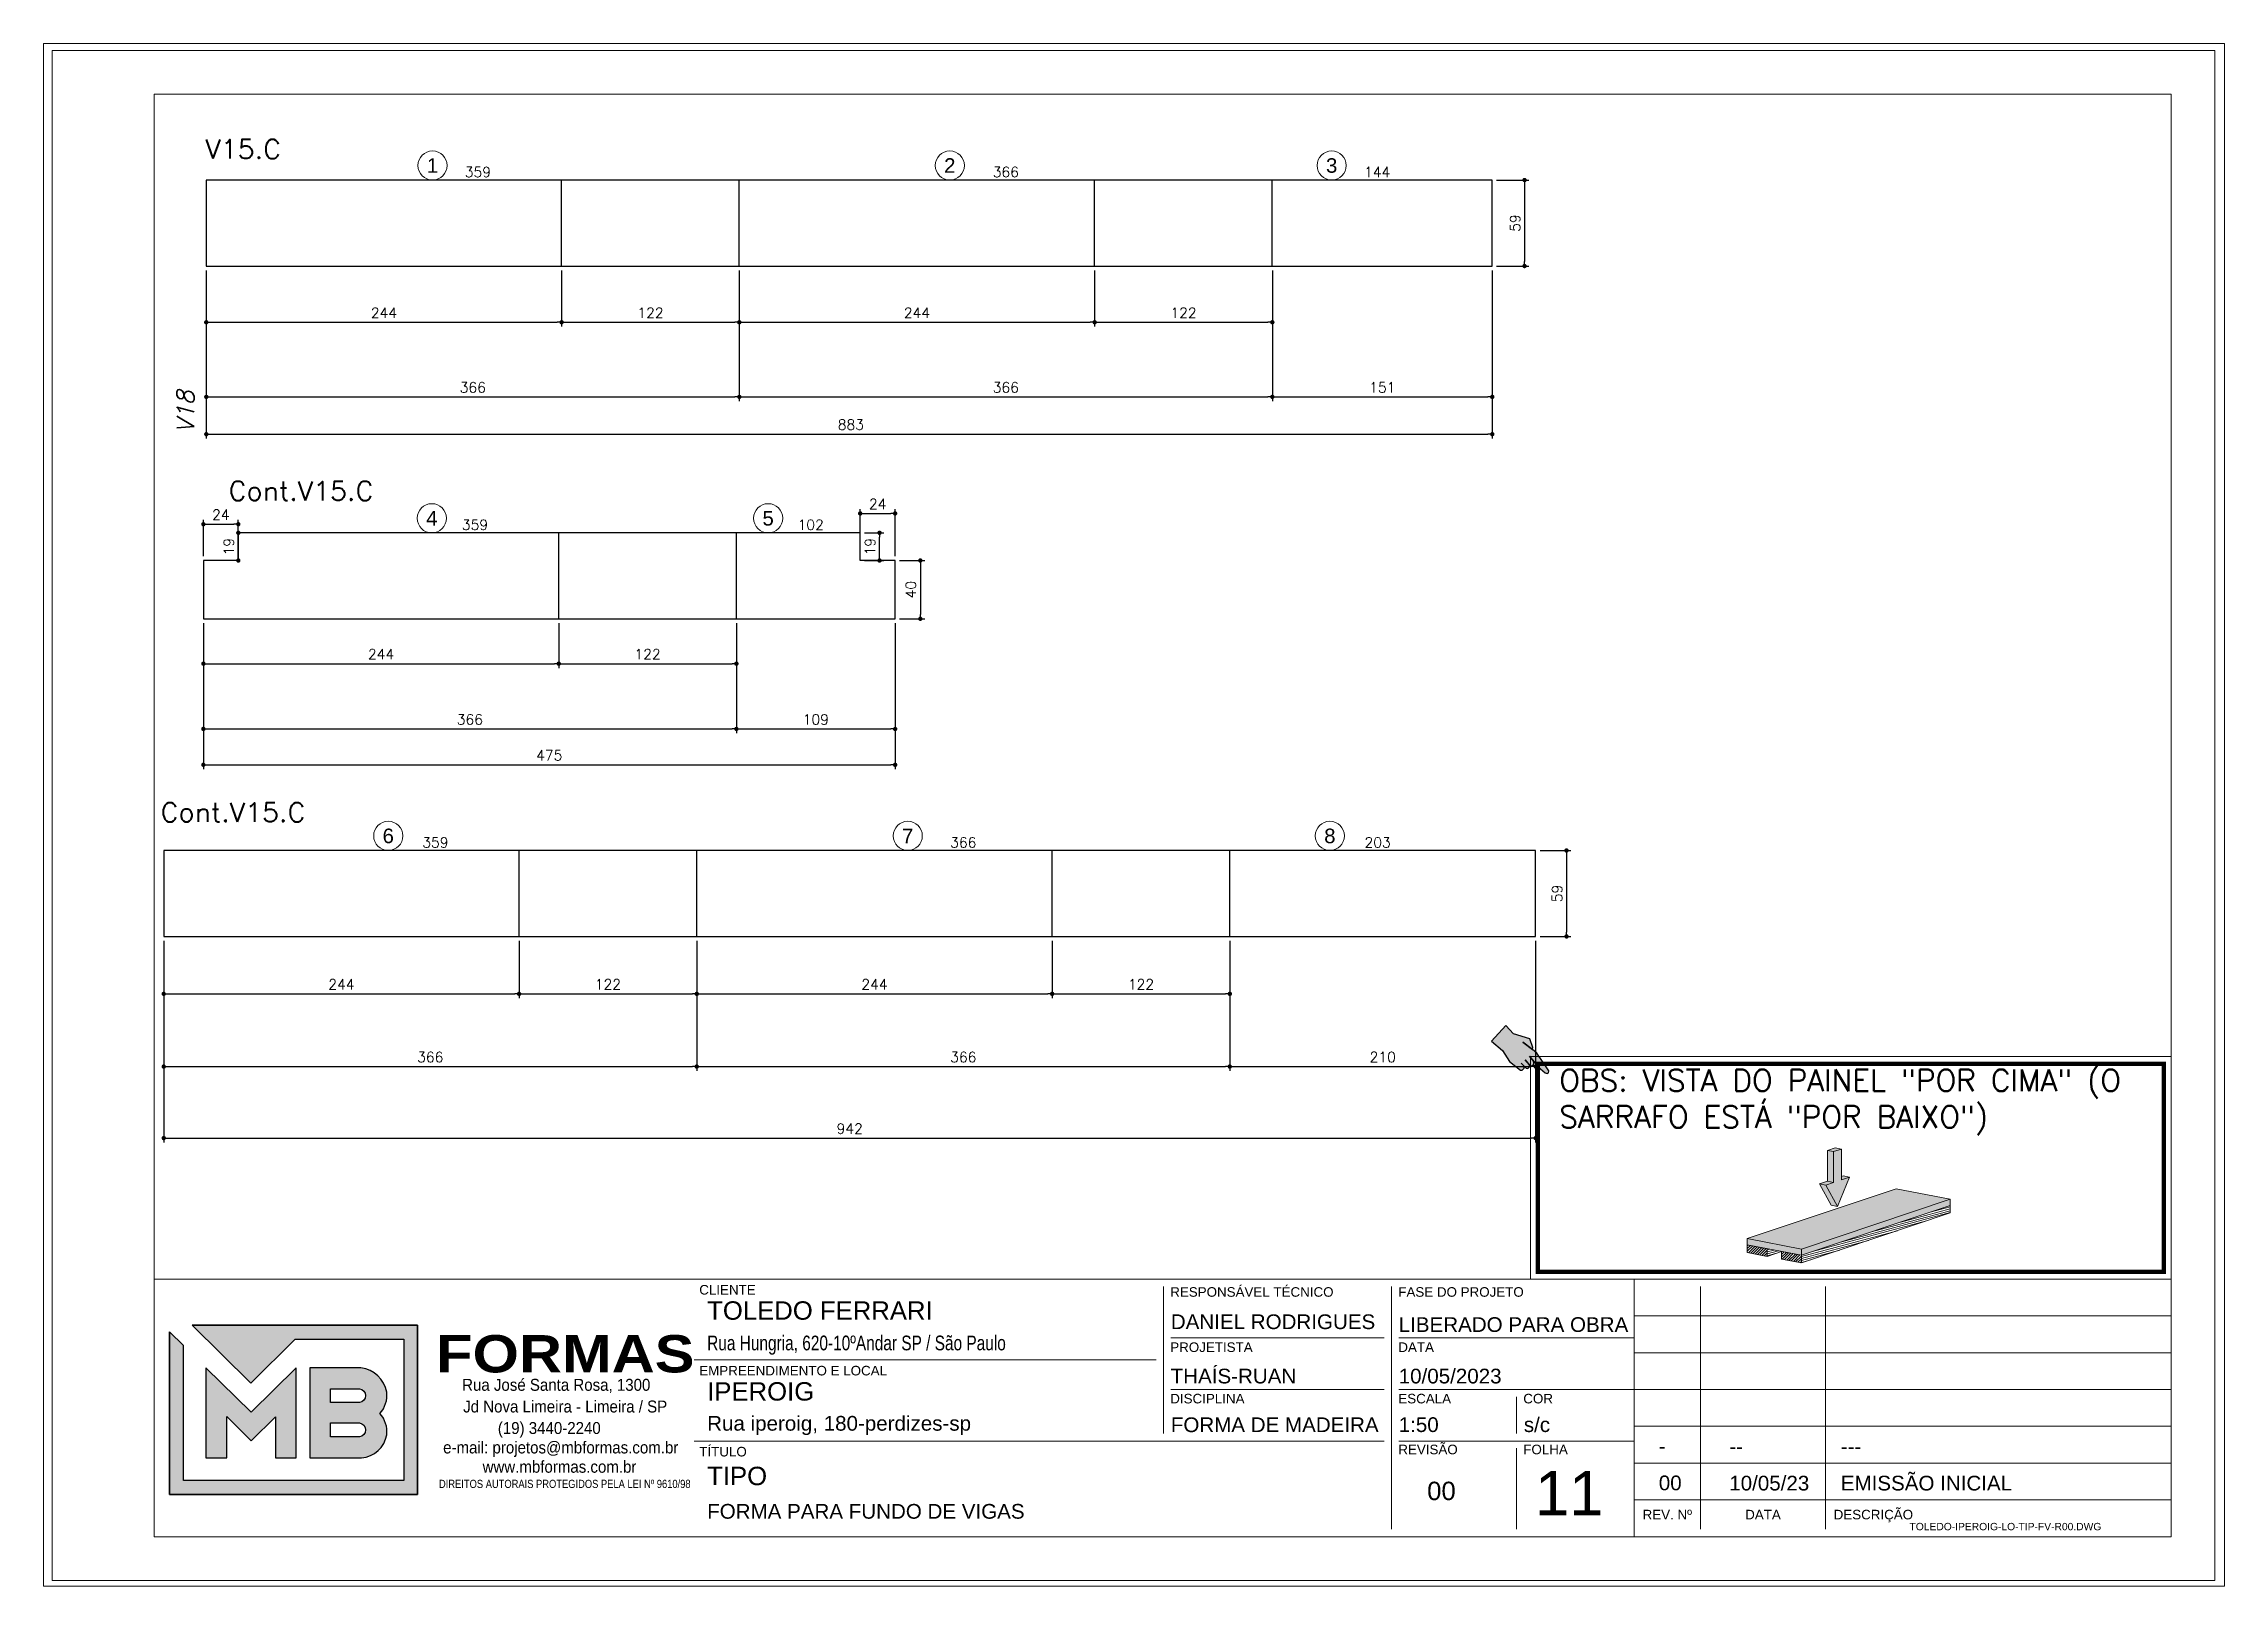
# Paper-space layout '11' of a CAD drawing. Extents: x 399.1 to 428.8, y 284.8 to 305.8.
# The model-space entities are those that its viewports show. They can reach past a viewport. Long polylines and large blocks are cut down to what shows.
import ezdxf
from ezdxf.enums import TextEntityAlignment as Align
from ezdxf.lldxf.tags import DXFTag

# ---------------------------------------------------------------- set-up
doc = ezdxf.new("R2010")
doc.units = 0
doc.header["$PDMODE"] = 2
doc.header["$PDSIZE"] = 10
doc.linetypes.add('CABLIN', pattern=[0.35, 0.25, -0.1])
doc.layers.get('0').update_dxf_attribs({"lineweight": 13})
doc.layers.get('Defpoints').update_dxf_attribs({"lineweight": 13})
for name, color, linetype, lineweight in [('contorno de painel', 7, 'Continuous', 13), ('FOLHA MB', 7, 'Continuous', 13), ('HACHURACONCRETO', 7, 'Continuous', 13), ('Romaneio', 1, 'Continuous', 13), ('texto de viga', 7, 'Continuous', 13)]:
    doc.layers.add(name, color=color, linetype=linetype, lineweight=lineweight)
for name, color, linetype in [('Cota Sarrafo', 180, 'Continuous'), ('MB_LOGO', 254, 'Continuous'), ('Painéis', 200, 'Continuous'), ('REGUA-80', 111, 'Continuous'), ('TEXTO_GERAL', 7, 'Continuous'), ('va165-sec', 5, 'DASHED')]:
    doc.layers.add(name, color=color, linetype=linetype)
doc.layers.add('VIEW', color=252, linetype='Continuous', lineweight=13, plot=False)
doc.styles.add('ARIAL', font='arial.ttf', dxfattribs={"oblique": 15, "height": 25})
doc.styles.add('MB_C01', font='arial.ttf', dxfattribs={"height": 1.3})
doc.styles.add('MB_C02', font='arial.ttf', dxfattribs={"height": 2})
doc.styles.add('MB_C03', font='arial.ttf', dxfattribs={"height": 2.5})
doc.styles.add('MB_C04', font='arial.ttf', dxfattribs={"height": 6})
doc.styles.add('MB_LOGO', font='ariblk.ttf', dxfattribs={"height": 75})
doc.styles.add('MB_TEXT', font='ARIALN.TTF', dxfattribs={"height": 10})
doc.styles.add('REGUA-120', font='ROMANS.shx', dxfattribs={"height": 15})
doc.styles.add('ROMANS', font='romans.shx')
tags = doc.linetypes.add('DASHED', pattern=[0.75, 0.5, -0.25]).pattern_tags.tags
tags[6:7] = [DXFTag(74, 4), DXFTag(75, 0), DXFTag(340, '0'), DXFTag(46, 1.0), DXFTag(50, 0.0), DXFTag(44, 0.0), DXFTag(45, 0.0)]
tags[4:5] = [DXFTag(74, 4), DXFTag(75, 0), DXFTag(340, '0'), DXFTag(46, 1.0), DXFTag(50, 0.0), DXFTag(44, 0.0), DXFTag(45, 0.0)]
doc.dimstyles.new('PAINEL', dxfattribs={"dimtxt": 7, "dimasz": 3, "dimexe": 3, "dimexo": 3, "dimgap": 3, "dimtad": 1, "dimdec": 1, "dimzin": 12, "dimdsep": 46, "dimtxsty": 'ROMANS', "dimblk": 'DOT', "dimcen": 0, "dimclrd": 4, "dimclre": 4, "dimclrt": 240, "dimadec": 1, "dimazin": 3, "dimtfac": 1, "dimtdec": 1, "dimtmove": 0, "dimatfit": 3, "dimfxl": 0, "dimtolj": 1, "dimtzin": 12, "dimarcsym": 0})
doc.dimstyles.new('projeto2', dxfattribs={"dimtxt": 7, "dimasz": 5, "dimexe": 1.25, "dimexo": 2.5, "dimgap": 2, "dimtad": 1, "dimdec": 1, "dimdsep": 46, "dimtxsty": 'ROMANS', "dimblk": 'OBLIQUE', "dimcen": 10, "dimdle": 1, "dimse1": 1, "dimse2": 1, "dimsd1": 1, "dimsd2": 1, "dimclrd": 256, "dimclre": 256, "dimclrt": 3, "dimadec": 0, "dimazin": 0, "dimtfac": 1, "dimtdec": 1, "dimtmove": 0, "dimatfit": 3, "dimldrblk": 'OBLIQUE', "dimfxl": 0, "dimlwd": -1, "dimlwe": -1, "dimarcsym": 0})

psp = doc.layouts.new('11')

msp = doc.modelspace()

# ---------------------------------------------------------------- texts
at = {"layer": 'Romaneio', "color": 7, "style": 'ARIAL'}
for s, p in [('1', (-15660.24, 7353.3)), ('2', (-15305.07, 7353.3)), ('3', (-15042.86, 7353.3)), ('4', (-15660.75, 7111.2)), ('5', (-15429.79, 7111.2)), ('6', (-15690.64, 6893.21)), ('7', (-15333.93, 6893.21)), ('8', (-15044.1, 6893.21))]:
    msp.add_text(s, height=10, dxfattribs=at).set_placement(p, align=Align.MIDDLE_CENTER)
at = {"layer": 'texto de viga', "color": 215, "style": 'REGUA-120', "oblique": 15}
msp.add_text('V18', height=11.752, rotation=90, dxfattribs=at).set_placement((-15823.99, 7169.61))
at = {"layer": 'TEXTO_GERAL', "style": 'REGUA-120', "width": 1.05}
for s, p in [('V15.C', (-15816.29, 7358.03)), ('Cont.V15.C', (-15800.24, 7123.48)), ('Cont.V15.C', (-15846.95, 6902.93))]:
    msp.add_text(s, height=13, dxfattribs=at).set_placement(p)

# ---------------------------------------------------------------- blocks, each defined once
blk = doc.blocks.new('LOGO2')
at = {"layer": 'MB_LOGO', "linetype": 'Continuous'}
h = blk.add_hatch(color=256, dxfattribs=at)
h.dxf.hatch_style = 1
h.set_gradient(color1=(242, 132, 69), color2=(247, 180, 141), rotation=90, tint=1)
h.paths.add_polyline_path([(7.48, 9.64), (10.45, 12.57), (17.71, 12.57), (17.71, 3.12), (2.97, 3.12), (2.97, 12.14), (2.04, 13.06), (2.04, 2.19), (18.64, 2.19), (18.64, 13.5), (3.56, 13.5)])
h = blk.add_hatch(color=256, dxfattribs=at)
h.dxf.hatch_style = 1
h.set_gradient(color1=(242, 132, 69), color2=(247, 180, 141), rotation=90, tint=1)
h.paths.add_polyline_path([(10.52, 4.64), (10.52, 10.66), (7.5, 7.68), (4.47, 10.66), (4.47, 4.64), (5.86, 4.64), (5.86, 7.4), (7.51, 5.78), (9.13, 7.37), (9.13, 4.64)])
h = blk.add_hatch(color=256, dxfattribs=at)
h.dxf.hatch_style = 1
h.set_gradient(color1=(242, 132, 69), color2=(247, 180, 141), rotation=90, tint=1)
h.paths.add_polyline_path([(11.42, 10.66), (11.42, 4.64), (14.89, 4.64, 0.350532), (16.57, 6.18, 0.219217), (16.12, 7.6, 0.21502), (16.57, 9.03, 0.319901), (14.85, 10.66)])
h.paths.add_polyline_path([(14.75, 8.33), (12.82, 8.33), (12.82, 9.26), (14.63, 9.26, -1)], flags=16)
h.paths.add_polyline_path([(14.75, 6.04), (12.82, 6.04), (12.82, 6.97), (14.63, 6.97, -1)], flags=16)
blk.add_lwpolyline([(3.56, 13.5), (18.64, 13.5), (18.64, 2.19), (2.04, 2.19), (2.04, 13.06)], dxfattribs=at)
at = {"layer": 'MB_LOGO', "color": 31, "linetype": 'Continuous', "true_color": 0xf7b48d}
for points in [[(10.45, 12.57), (17.71, 12.57), (17.71, 3.12), (2.97, 3.12), (2.97, 12.14), (2.04, 13.06), (2.04, 2.19), (18.64, 2.19), (18.64, 13.5), (3.56, 13.5), (7.48, 9.64)], [(4.47, 10.66), (4.47, 4.64), (5.86, 4.64), (5.86, 7.4), (7.51, 5.78), (9.13, 7.37), (9.13, 4.64), (10.52, 4.64), (10.52, 10.66), (7.5, 7.68)]]:
    blk.add_lwpolyline(points, close=True, dxfattribs=at)
for points in [[(16.57, 9.03, 0.319901), (14.85, 10.66), (11.42, 10.66), (11.42, 4.64), (14.89, 4.64, 0.350532), (16.57, 6.18, 0.219217), (16.12, 7.6, 0.21502)], [(12.82, 9.26), (14.75, 9.26, -0.880235), (14.75, 8.33), (12.82, 8.33)], [(12.82, 6.97), (14.75, 6.97, -0.880235), (14.75, 6.04), (12.82, 6.04)]]:
    blk.add_lwpolyline(points, format="xyb", close=True, dxfattribs=at)
at = {"layer": 'MB_LOGO', "color": 0, "linetype": 'Continuous', "style": 'MB_LOGO'}
blk.add_text('FORMAS', height=2.496, dxfattribs=at).set_placement((19.88, 10.35))
at = {"layer": 'MB_LOGO', "color": 0, "style": 'MB_TEXT', "width": 1.1}
for s, p in [('Rua José Santa Rosa, 1300', (21.62, 9.12)), ('Jd Nova Limeira - Limeira / SP', (21.69, 7.67)), ('(19) 3440-2240', (24.01, 6.23)), ('e-mail: projetos@mbformas.com.br', (20.35, 4.93)), ('www.mbformas.com.br', (22.99, 3.64))]:
    blk.add_text(s, height=0.7993, dxfattribs=at).set_placement(p)
at = {"layer": 'MB_LOGO', "color": 252, "style": 'MB_TEXT'}
blk.add_text('DIREITOS AUTORAIS PROTEGIDOS PELA LEI Nº 9610/98', height=0.546, dxfattribs=at).set_placement((20.07, 2.62))
blk = doc.blocks.new('A$Ceb89ac90')
at = {"color": 1}
for p, q in [((1086.3, 356.7), (70, 356.7)), ((763, 351.7), (763, 250.7)), ((919.6, 351.7), (919.6, 185)), ((1086.3, 356.7), (1086.3, 179.9)), ((1455, 356.7), (1086.3, 356.7)), ((1131.8, 185), (1131.8, 351.7)), ((1217.6, 351.7), (1217.6, 185)), ((1455, 331.5), (1086.3, 331.5)), ((914.6, 316.3), (768.1, 316.3)), ((1086.3, 316.3), (924.7, 316.3)), ((758, 301.2), (440.7, 301.2)), ((1455, 306.2), (1086.3, 306.2)), ((914.6, 281), (768.1, 281)), ((1086.3, 281), (924.7, 281)), ((1005.5, 275.9), (1005.5, 250.7)), ((1455, 281), (1086.3, 281)), ((1455, 255.7), (1086.3, 255.7)), ((914.6, 245.6), (440.7, 245.6)), ((1086.3, 245.6), (924.7, 245.6)), ((1005.5, 240.6), (1005.5, 185)), ((1455, 230.4), (1086.3, 230.4)), ((1455, 205.2), (1086.3, 205.2))]:
    blk.add_line(p, q, dxfattribs=at)
for points in [[(0, 1199.9), (0, 149.9), (1485, 149.9), (1485, 1199.9)], [(70, 1169.9), (70, 179.9), (1455, 179.9), (1455, 1169.9)]]:
    blk.add_lwpolyline(points, close=True, dxfattribs=at)
at = {"xscale": 10.25810868844649, "yscale": 10.25810868844649, "zscale": 10.25810868844649}
blk.add_blockref('LOGO2', (59.7, 186.5), dxfattribs=at)
at = {"color": 6, "style": 'MB_C01'}
for s, height, p in [('CLIENTE', 6.57, (444.3, 346.1)), ('RESPONSÁVEL TÉCNICO', 6.566, (767.7, 344.6)), ('FASE DO PROJETO', 6.566, (924.3, 344.6)), ('PROJETISTA', 6.57, (767.7, 306.7)), ('DATA', 6.57, (924.3, 306.7)), ('EMPREENDIMENTO E LOCAL', 6.566, (444.3, 290.6)), ('DISCIPLINA', 6.57, (767.7, 271.4)), ('ESCALA', 6.57, (924.3, 271.4)), ('COR', 6.57, (1010.1, 271.4)), ('TÍTULO', 6.57, (444.3, 235)), ('REVISÃO', 6.57, (924.3, 236.5)), ('FOLHA', 6.57, (1010.1, 236.5))]:
    blk.add_text(s, height=height, dxfattribs=at).set_placement(p)
at = {"color": 5, "style": 'MB_C02'}
for s, p in [('DANIEL RODRIGUES', (768.1, 322.4)), ('FORMA DE MADEIRA', (768.1, 251.7))]:
    blk.add_text(s, height=10.102, dxfattribs=at).set_placement(p)
at = {"color": 6, "style": 'MB_C01'}
for s, p in [('REV. Nº', (1109, 195.1)), ('DATA', (1174.7, 195.1)), ('DESCRIÇÃO', (1250.5, 195.1))]:
    blk.add_text(s, height=6.57, dxfattribs=at).set_placement(p, align=Align.MIDDLE_CENTER)
at = {"insert": (1275.3, 189.4), "char_height": 5.051, "width": 210.818, "attachment_point": 1, "style": 'MB_C04'}
blk.add_mtext('TOLEDO-IPEROIG-LO-TIP-FV-R00.DWG', dxfattribs=at)
at = {"color": 5}
for tag, p, height, style in [('REV_05', (1103.1, 338.1), 10.1, 'MB_C02'), ('DATA_REV_05', (1151.5, 337.9), 10.1, 'MB_C02'), ('INFO_REV_05', (1228.1, 337.9), 10.1, 'MB_C02'), ('CLIENTE', (449.7, 328.8), 12.6, 'MB_C03'), ('FASE', (924.6, 320.5), 10.1, 'MB_C02'), ('REV_04', (1103.1, 312.8), 10.1, 'MB_C02'), ('DATA_REV_04', (1151.5, 312.7), 10.1, 'MB_C02'), ('INFO_REV_04', (1228.1, 312.7), 10.1, 'MB_C02'), ('OBRA', (449.7, 273.3), 12.6, 'MB_C03'), ('PROJETISTA', (768, 285.1), 10.1, 'MB_C02'), ('DATA', (924.6, 285.1), 10.1, 'MB_C02'), ('REV_03', (1103.1, 287.6), 10.1, 'MB_C02'), ('DATA_REV_03', (1151.5, 287.4), 10.1, 'MB_C02'), ('INFO_REV_03', (1228.1, 287.4), 10.1, 'MB_C02'), ('REV_02', (1103.1, 262.3), 10.1, 'MB_C02'), ('DATA_REV_02', (1151.5, 262.1), 10.1, 'MB_C02'), ('INFO_REV_02', (1228.1, 262.1), 10.1, 'MB_C02'), ('ESC', (924.6, 251.8), 10.1, 'MB_C02'), ('COR', (1010.5, 251.8), 10.1, 'MB_C02'), ('REV_01', (1103.1, 237.1), 10.1, 'MB_C02'), ('DATA_REV_01', (1151.5, 236.9), 10.1, 'MB_C02'), ('INFO_REV_01', (1228.1, 236.9), 10.1, 'MB_C02'), ('PAVIMENTO', (449.7, 215.3), 12.6, 'MB_C03'), ('FL', (1018.1, 194.7), 30.3, 'MB_C04'), ('REV', (944.1, 205), 12.6, 'MB_C03'), ('REV_00', (1103.1, 211.8), 10.1, 'MB_C02'), ('DATA_REV_00', (1151.5, 211.6), 10.1, 'MB_C02'), ('EMISSÃO_INICIAL', (1228.1, 211.6), 10.1, 'MB_C02')]:
    blk.add_attdef(tag, p, '', height=height, dxfattribs=dict(at, style=style))
at = {"color": 6, "style": 'MB_C02'}
for tag, p in [('ENDEREÇO_CLIENTE', (449.7, 307.8)), ('ENDEREÇO_OBRA', (449.7, 252.7)), ('TIPO_DE_PROJETO', (449.7, 192.3))]:
    blk.add_attdef(tag, p, '', height=10.1, dxfattribs=at)
blk = doc.blocks.new('INDICADOR')
at = {"layer": 'va165-sec', "ltscale": 100}
blk.add_hatch(color=61, dxfattribs=at).paths.add_polyline_path([(-59.7, -24.5), (-37.5, -24.3), (-35.4, -22.8), (-34.7, -18.5), (-36.9, -15.9), (-32.1, -16.5), (-29.9, -15.1), (-29.3, -11.2), (-31.5, -8.9), (-29.5, -9.3), (-27.5, -7.7), (-26.6, -3.4), (-28.9, -0.4), (-18.5, -2.8), (-3.7, -3.1), (-0.7, -1.9), (0, 0), (-1.3, 2.8), (-2.9, 3.5), (-33.7, 13.2), (-42.6, 13.1), (-44, 16), (-56.7, 23.9), (-82.1, 13.8), (-99.5, 16.7), (-102.1, -17), (-79.1, -17.5)])
at = {"layer": 'REGUA-80', "color": 1}
blk.add_lwpolyline([(-102.1, -17), (-79.1, -17.5), (-59.7, -24.5), (-37.5, -24.3), (-35.4, -22.8), (-34.7, -18.5), (-36.9, -15.9), (-43.1, -15.1), (-32.1, -16.5), (-29.9, -15.1), (-29.3, -11.2), (-31.5, -8.9), (-41.5, -7), (-29.5, -9.3), (-27.5, -7.7), (-26.6, -3.4), (-28.9, -0.4), (-39.8, 2.2), (-18.5, -2.8), (-3.7, -3.1), (-0.7, -1.9), (0, 0), (-1.3, 2.8), (-2.9, 3.5), (-33.7, 13.2), (-42.6, 13.1), (-61.9, 12.9), (-42.6, 13.1), (-44, 16), (-56.7, 23.9), (-82.1, 13.8), (-99.5, 16.7), (-102.1, -17)], dxfattribs=at)
blk = doc.blocks.new('DEDADA')
at = {"linetype": 'Continuous', "ltscale": 100, "xscale": 0.5000000000004939, "yscale": 0.5000000000004939, "zscale": 0.5000000000004939, "rotation": 321.5463332659798}
blk.add_blockref('INDICADOR', (63.1, 17), dxfattribs=at)
blk = doc.blocks.new('FDSFSDFSDF')
at = {"layer": 'HACHURACONCRETO'}
h = blk.add_hatch(color=1, dxfattribs=at)
h.dxf.hatch_style = 1
h.paths.add_polyline_path([(-20956.4, 7327.5), (-20960.7, 7328.3), (-20960.7, 7307.2), (-20956.4, 7306.3)], flags=17)
h.paths.add_polyline_path([(-20951, 7329.3), (-20956.4, 7327.5), (-20956.4, 7306.3), (-20961.8, 7304.5), (-20953.7, 7289.8), (-20945.6, 7310), (-20951, 7308.2)])
h.paths.add_polyline_path([(-20961.8, 7304.5), (-20966.1, 7305.3), (-20958, 7290.7), (-20953.7, 7289.8)])
h.paths.add_polyline_path([(-20956.4, 7306.3), (-20960.7, 7307.2), (-20966.1, 7305.3), (-20961.8, 7304.5)])
h.paths.add_polyline_path([(-20945.6, 7310), (-20949.9, 7310.8), (-20951, 7310.4), (-20951, 7308.2)], flags=17)
h.paths.add_polyline_path([(-20951, 7329.3), (-20955.3, 7330.1), (-20960.7, 7328.3), (-20956.4, 7327.5)])
h = blk.add_hatch(color=253, dxfattribs=at)
h.dxf.hatch_style = 1
h.paths.add_polyline_path([(-20876.3, 7294.9), (-20913.5, 7302), (-21015.7, 7267.8), (-20978.5, 7260.6)])
h.paths.add_polyline_path([(-21015.7, 7267.8), (-21015.7, 7263.5), (-20978.5, 7256.4), (-20978.5, 7260.6)])
h.paths.add_polyline_path([(-20876.3, 7290.6), (-20876.3, 7294.9), (-20978.5, 7260.6), (-20978.5, 7256.4)])
h = blk.add_hatch(dxfattribs=at)
h.set_pattern_fill('ANSI31', color=252, scale=0.409149, angle=150)
h.set_pattern_definition([(195, (7609.989, -2957.4306), (0.336218163, -1.254783266), [])])
h.paths.add_polyline_path([(-20992.2, 7258.9), (-20992.2, 7259), (-21002, 7260.9), (-21002, 7255.6)])
h.paths.add_polyline_path([(-20876.3, 7285.4), (-20876.3, 7290.6), (-20978.5, 7256.4), (-20978.5, 7251.1)])
h = blk.add_hatch(dxfattribs=at)
h.set_pattern_fill('ANSI31', color=252, scale=0.409149)
h.set_pattern_definition([(45, (7609.989, -2957.4306), (-0.918565103, 0.918565103), [])])
h.paths.add_polyline_path([(-21002, 7260.9), (-21015.7, 7263.5), (-21015.7, 7258.3), (-21002, 7255.6)])
h.paths.add_polyline_path([(-20978.5, 7256.4), (-20992.2, 7259), (-20992.2, 7253.8), (-20978.5, 7251.1)])
at = {"color": 0, "linetype": 'Continuous', "lineweight": 0, "extrusion": (5.55112e-17, 0.967349, 0.253449)}
for p, q in [((-20960.7, 7328.3), (-20955.3, 7330.1)), ((-20956.4, 7327.5), (-20960.7, 7328.3)), ((-20960.7, 7307.2), (-20960.7, 7328.3)), ((-20951, 7329.3), (-20956.4, 7327.5)), ((-20956.4, 7327.5), (-20956.4, 7306.3)), ((-20951, 7329.3), (-20955.3, 7330.1)), ((-20951, 7308.2), (-20951, 7329.3)), ((-20953.7, 7289.8), (-20945.6, 7310)), ((-20951, 7310.4), (-20949.9, 7310.8)), ((-20945.6, 7310), (-20951, 7308.2)), ((-20945.6, 7310), (-20949.9, 7310.8)), ((-20913.5, 7302), (-21015.7, 7267.8)), ((-20978.5, 7260.6), (-20876.3, 7294.9)), ((-20966.1, 7305.3), (-20960.7, 7307.2)), ((-20961.8, 7304.5), (-20966.1, 7305.3)), ((-20958, 7290.7), (-20966.1, 7305.3)), ((-20956.4, 7306.3), (-20961.8, 7304.5)), ((-20961.8, 7304.5), (-20953.7, 7289.8)), ((-20956.4, 7306.3), (-20960.7, 7307.2)), ((-20876.3, 7294.9), (-20913.5, 7302)), ((-20876.3, 7290.6), (-20876.3, 7294.9)), ((-20876.3, 7290.6), (-20978.5, 7256.4)), ((-20876.3, 7290.6), (-20978.5, 7256.4)), ((-20876.3, 7285.4), (-20978.5, 7251.1)), ((-20953.7, 7289.8), (-20958, 7290.7)), ((-20876.3, 7290.6), (-20876.3, 7285.4)), ((-21015.7, 7267.8), (-20978.5, 7260.6)), ((-21015.7, 7263.5), (-21015.7, 7267.8)), ((-21015.7, 7263.5), (-21015.7, 7258.3)), ((-21015.7, 7263.5), (-21002, 7260.9)), ((-20978.5, 7256.4), (-21015.7, 7263.5)), ((-21002, 7255.6), (-21015.7, 7258.3)), ((-21002, 7260.9), (-21002, 7255.6)), ((-20992.2, 7258.9), (-21002, 7255.6)), ((-20978.5, 7256.4), (-20992.2, 7259)), ((-20992.2, 7259), (-20992.2, 7253.8)), ((-20978.5, 7251.1), (-20992.2, 7253.8)), ((-20978.5, 7256.4), (-20978.5, 7260.6)), ((-20978.5, 7256.4), (-20978.5, 7251.1))]:
    blk.add_line(p, q, dxfattribs=at)
blk.add_lwpolyline([(-21164.5, 7392.8), (-20724.6, 7392.8), (-20724.6, 7240), (-21164.5, 7240)], close=True)
at = {"const_width": 3}
blk.add_lwpolyline([(-21159.5, 7387.8), (-20729.6, 7387.8), (-20729.6, 7245), (-21159.5, 7245)], close=True, dxfattribs=at)
at = {"lineweight": 5, "xscale": 0.8622490710097133, "yscale": 0.8622490710097133, "zscale": 0.2874163570032379}
blk.add_blockref('DEDADA', (-21206.7, 7367), dxfattribs=at)
at = {"layer": 'contorno de painel', "linetype": 'CABLIN', "insert": (-21144.8, 7383.9), "char_height": 15, "attachment_point": 1, "style": 'ROMANS'}
blk.add_mtext_dynamic_manual_height_columns('OBS: VISTA DO PAINEL "POR CIMA" (O SARRAFO ESTÁ "POR BAIXO")', width=429.807, gutter_width=45, heights=[0], dxfattribs=at)
blk = doc.blocks.new('_Dot')
at = {"color": 0, "linetype": 'ByBlock', "lineweight": -2}
blk.add_line((-0.5, 0), (-1, 0), dxfattribs=at)
at = {"color": 0, "linetype": 'ByBlock', "const_width": 0.5}
blk.add_lwpolyline([(-0.25, 0, 1), (0.25, 0, 1)], format="xyb", close=True, dxfattribs=at)
blk = doc.blocks.new('*D1417')
at = {"layer": 'Defpoints', "color": 0, "transparency": 16777216}
for p in [(-15815.6, 7284.3), (-14932.6, 7284.3), (-14932.6, 7168.9)]:
    blk.add_point(p, dxfattribs=at)
at = {"layer": 'Painéis', "color": 4, "lineweight": -2, "transparency": 16777216}
for p, q in [((-15815.6, 7281.3), (-15815.6, 7165.9)), ((-14932.6, 7281.3), (-14932.6, 7165.9)), ((-15812.6, 7168.9), (-14935.6, 7168.9))]:
    blk.add_line(p, q, dxfattribs=at)
at = {"layer": 'Painéis', "color": 4, "lineweight": -2, "transparency": 16777216, "xscale": 3, "yscale": 3, "zscale": 3, "rotation": 180}
blk.add_blockref('_Dot', (-15815.6, 7168.9), dxfattribs=at)
at = {"layer": 'Painéis', "color": 4, "lineweight": -2, "transparency": 16777216, "xscale": 3, "yscale": 3, "zscale": 3}
blk.add_blockref('_Dot', (-14932.6, 7168.9), dxfattribs=at)
at = {"layer": 'Painéis', "color": 240, "transparency": 16777216, "insert": (-15373, 7175.4), "char_height": 7, "attachment_point": 5, "style": 'ROMANS'}
blk.add_mtext('\\A1;883', dxfattribs=at)
blk = doc.blocks.new('*D1418')
at = {"layer": 'Defpoints', "color": 0, "transparency": 16777216}
for p in [(-14932.6, 7343.3), (-14932.6, 7284.3), (-14910.4, 7284.3)]:
    blk.add_point(p, dxfattribs=at)
at = {"layer": 'Painéis', "color": 4, "lineweight": -2, "transparency": 16777216}
for p, q in [((-14929.6, 7343.3), (-14907.4, 7343.3)), ((-14910.4, 7340.3), (-14910.4, 7287.3)), ((-14929.6, 7284.3), (-14907.4, 7284.3))]:
    blk.add_line(p, q, dxfattribs=at)
at = {"layer": 'Painéis', "color": 4, "lineweight": -2, "transparency": 16777216, "xscale": 3, "yscale": 3, "zscale": 3}
for p, rotation in [((-14910.4, 7343.3), 90), ((-14910.4, 7284.3), 270)]:
    blk.add_blockref('_Dot', p, dxfattribs=dict(at, rotation=rotation))
at = {"layer": 'Painéis', "color": 240, "transparency": 16777216, "insert": (-14916.9, 7313.8), "char_height": 7, "attachment_point": 5, "rotation": 90, "style": 'ROMANS'}
blk.add_mtext('\\A1;59', dxfattribs=at)
blk = doc.blocks.new('*D1419')
at = {"layer": 'Defpoints', "color": 0, "transparency": 16777216}
for p in [(-15815.6, 7284.3), (-15571.6, 7284.3), (-15571.6, 7245.7)]:
    blk.add_point(p, dxfattribs=at)
at = {"layer": 'Painéis', "color": 4, "lineweight": -2, "transparency": 16777216}
for p, q in [((-15815.6, 7281.3), (-15815.6, 7242.7)), ((-15571.6, 7281.3), (-15571.6, 7242.7)), ((-15812.6, 7245.7), (-15574.6, 7245.7))]:
    blk.add_line(p, q, dxfattribs=at)
at = {"layer": 'Painéis', "color": 4, "lineweight": -2, "transparency": 16777216, "xscale": 3, "yscale": 3, "zscale": 3, "rotation": 180}
blk.add_blockref('_Dot', (-15815.6, 7245.7), dxfattribs=at)
at = {"layer": 'Painéis', "color": 4, "lineweight": -2, "transparency": 16777216, "xscale": 3, "yscale": 3, "zscale": 3}
blk.add_blockref('_Dot', (-15571.6, 7245.7), dxfattribs=at)
at = {"layer": 'Painéis', "color": 240, "transparency": 16777216, "insert": (-15693.6, 7252.2), "char_height": 7, "attachment_point": 5, "style": 'ROMANS'}
blk.add_mtext('\\A1;244', dxfattribs=at)
blk = doc.blocks.new('*D1420')
at = {"layer": 'Defpoints', "color": 0, "transparency": 16777216}
for p in [(-15571.6, 7284.3), (-15449.6, 7284.3), (-15449.6, 7245.7)]:
    blk.add_point(p, dxfattribs=at)
at = {"layer": 'Painéis', "color": 4, "lineweight": -2, "transparency": 16777216}
for p, q in [((-15571.6, 7281.3), (-15571.6, 7242.7)), ((-15449.6, 7281.3), (-15449.6, 7242.7)), ((-15568.6, 7245.7), (-15452.6, 7245.7))]:
    blk.add_line(p, q, dxfattribs=at)
at = {"layer": 'Painéis', "color": 4, "lineweight": -2, "transparency": 16777216, "xscale": 3, "yscale": 3, "zscale": 3, "rotation": 180}
blk.add_blockref('_Dot', (-15571.6, 7245.7), dxfattribs=at)
at = {"layer": 'Painéis', "color": 4, "lineweight": -2, "transparency": 16777216, "xscale": 3, "yscale": 3, "zscale": 3}
blk.add_blockref('_Dot', (-15449.6, 7245.7), dxfattribs=at)
at = {"layer": 'Painéis', "color": 240, "transparency": 16777216, "insert": (-15510.6, 7252.2), "char_height": 7, "attachment_point": 5, "style": 'ROMANS'}
blk.add_mtext('\\A1;122', dxfattribs=at)
blk = doc.blocks.new('*D1421')
at = {"layer": 'Defpoints', "color": 0, "transparency": 16777216}
for p in [(-15449.6, 7284.3), (-15205.6, 7284.3), (-15205.6, 7245.7)]:
    blk.add_point(p, dxfattribs=at)
at = {"layer": 'Painéis', "color": 4, "lineweight": -2, "transparency": 16777216}
for p, q in [((-15449.6, 7281.3), (-15449.6, 7242.7)), ((-15205.6, 7281.3), (-15205.6, 7242.7)), ((-15446.6, 7245.7), (-15208.6, 7245.7))]:
    blk.add_line(p, q, dxfattribs=at)
at = {"layer": 'Painéis', "color": 4, "lineweight": -2, "transparency": 16777216, "xscale": 3, "yscale": 3, "zscale": 3, "rotation": 180}
blk.add_blockref('_Dot', (-15449.6, 7245.7), dxfattribs=at)
at = {"layer": 'Painéis', "color": 4, "lineweight": -2, "transparency": 16777216, "xscale": 3, "yscale": 3, "zscale": 3}
blk.add_blockref('_Dot', (-15205.6, 7245.7), dxfattribs=at)
at = {"layer": 'Painéis', "color": 240, "transparency": 16777216, "insert": (-15327.6, 7252.2), "char_height": 7, "attachment_point": 5, "style": 'ROMANS'}
blk.add_mtext('\\A1;244', dxfattribs=at)
blk = doc.blocks.new('*D1422')
at = {"layer": 'Defpoints', "color": 0, "transparency": 16777216}
for p in [(-15205.6, 7284.3), (-15083.6, 7284.3), (-15083.6, 7245.7)]:
    blk.add_point(p, dxfattribs=at)
at = {"layer": 'Painéis', "color": 4, "lineweight": -2, "transparency": 16777216}
for p, q in [((-15205.6, 7281.3), (-15205.6, 7242.7)), ((-15083.6, 7281.3), (-15083.6, 7242.7)), ((-15202.6, 7245.7), (-15086.6, 7245.7))]:
    blk.add_line(p, q, dxfattribs=at)
at = {"layer": 'Painéis', "color": 4, "lineweight": -2, "transparency": 16777216, "xscale": 3, "yscale": 3, "zscale": 3, "rotation": 180}
blk.add_blockref('_Dot', (-15205.6, 7245.7), dxfattribs=at)
at = {"layer": 'Painéis', "color": 4, "lineweight": -2, "transparency": 16777216, "xscale": 3, "yscale": 3, "zscale": 3}
blk.add_blockref('_Dot', (-15083.6, 7245.7), dxfattribs=at)
at = {"layer": 'Painéis', "color": 240, "transparency": 16777216, "insert": (-15144.6, 7252.2), "char_height": 7, "attachment_point": 5, "style": 'ROMANS'}
blk.add_mtext('\\A1;122', dxfattribs=at)
blk = doc.blocks.new('*D1423')
at = {"layer": 'Defpoints', "color": 0, "transparency": 16777216}
for p in [(-15083.6, 7284.3), (-14932.6, 7284.3), (-14932.6, 7194.5)]:
    blk.add_point(p, dxfattribs=at)
at = {"layer": 'Painéis', "color": 4, "lineweight": -2, "transparency": 16777216}
for p, q in [((-15083.6, 7281.3), (-15083.6, 7191.5)), ((-14932.6, 7281.3), (-14932.6, 7191.5)), ((-15080.6, 7194.5), (-14935.6, 7194.5))]:
    blk.add_line(p, q, dxfattribs=at)
at = {"layer": 'Painéis', "color": 4, "lineweight": -2, "transparency": 16777216, "xscale": 3, "yscale": 3, "zscale": 3, "rotation": 180}
blk.add_blockref('_Dot', (-15083.6, 7194.5), dxfattribs=at)
at = {"layer": 'Painéis', "color": 4, "lineweight": -2, "transparency": 16777216, "xscale": 3, "yscale": 3, "zscale": 3}
blk.add_blockref('_Dot', (-14932.6, 7194.5), dxfattribs=at)
at = {"layer": 'Painéis', "color": 240, "transparency": 16777216, "insert": (-15008.1, 7201), "char_height": 7, "attachment_point": 5, "style": 'ROMANS'}
blk.add_mtext('\\A1;151', dxfattribs=at)
blk = doc.blocks.new('*D1424')
at = {"layer": 'Defpoints', "color": 0, "transparency": 16777216}
for p in [(-15815.6, 7284.3), (-15449.6, 7284.3), (-15449.6, 7194.5)]:
    blk.add_point(p, dxfattribs=at)
at = {"layer": 'Painéis', "color": 4, "lineweight": -2, "transparency": 16777216}
for p, q in [((-15815.6, 7281.3), (-15815.6, 7191.5)), ((-15449.6, 7281.3), (-15449.6, 7191.5)), ((-15812.6, 7194.5), (-15452.6, 7194.5))]:
    blk.add_line(p, q, dxfattribs=at)
at = {"layer": 'Painéis', "color": 4, "lineweight": -2, "transparency": 16777216, "xscale": 3, "yscale": 3, "zscale": 3, "rotation": 180}
blk.add_blockref('_Dot', (-15815.6, 7194.5), dxfattribs=at)
at = {"layer": 'Painéis', "color": 4, "lineweight": -2, "transparency": 16777216, "xscale": 3, "yscale": 3, "zscale": 3}
blk.add_blockref('_Dot', (-15449.6, 7194.5), dxfattribs=at)
at = {"layer": 'Painéis', "color": 240, "transparency": 16777216, "insert": (-15632.6, 7201), "char_height": 7, "attachment_point": 5, "style": 'ROMANS'}
blk.add_mtext('\\A1;366', dxfattribs=at)
blk = doc.blocks.new('*D1425')
at = {"layer": 'Defpoints', "color": 0, "transparency": 16777216}
for p in [(-15449.6, 7284.3), (-15083.6, 7284.3), (-15083.6, 7194.5)]:
    blk.add_point(p, dxfattribs=at)
at = {"layer": 'Painéis', "color": 4, "lineweight": -2, "transparency": 16777216}
for p, q in [((-15449.6, 7281.3), (-15449.6, 7191.5)), ((-15083.6, 7281.3), (-15083.6, 7191.5)), ((-15446.6, 7194.5), (-15086.6, 7194.5))]:
    blk.add_line(p, q, dxfattribs=at)
at = {"layer": 'Painéis', "color": 4, "lineweight": -2, "transparency": 16777216, "xscale": 3, "yscale": 3, "zscale": 3, "rotation": 180}
blk.add_blockref('_Dot', (-15449.6, 7194.5), dxfattribs=at)
at = {"layer": 'Painéis', "color": 4, "lineweight": -2, "transparency": 16777216, "xscale": 3, "yscale": 3, "zscale": 3}
blk.add_blockref('_Dot', (-15083.6, 7194.5), dxfattribs=at)
at = {"layer": 'Painéis', "color": 240, "transparency": 16777216, "insert": (-15266.6, 7201), "char_height": 7, "attachment_point": 5, "style": 'ROMANS'}
blk.add_mtext('\\A1;366', dxfattribs=at)
blk = doc.blocks.new('*D1426')
at = {"layer": 'Defpoints', "color": 0, "transparency": 16777216}
for p in [(-15808.6, 7343.3), (-15449.6, 7343.3), (-15449.6, 7343.3)]:
    blk.add_point(p, dxfattribs=at)
at = {"layer": 'Cota Sarrafo', "color": 3, "transparency": 16777216, "insert": (-15629.1, 7348.8), "char_height": 7, "attachment_point": 5, "style": 'ROMANS'}
blk.add_mtext('359', dxfattribs=at)
blk = doc.blocks.new('_OBLIQUE')
at = {"color": 0, "linetype": 'ByBlock', "lineweight": -2}
for p, q in [((0, 0), (-1, 0)), ((-0.5, -0.5), (0.5, 0.5))]:
    blk.add_line(p, q, dxfattribs=at)
blk = doc.blocks.new('*D1427')
at = {"layer": 'Defpoints', "color": 0, "transparency": 16777216}
for p in [(-15449.6, 7343.3), (-15083.6, 7343.3), (-15083.6, 7343.3)]:
    blk.add_point(p, dxfattribs=at)
at = {"layer": 'Cota Sarrafo', "color": 3, "transparency": 16777216, "insert": (-15266.6, 7348.8), "char_height": 7, "attachment_point": 5, "style": 'ROMANS'}
blk.add_mtext('366', dxfattribs=at)
blk = doc.blocks.new('*D1428')
at = {"layer": 'Defpoints', "color": 0, "transparency": 16777216}
for p in [(-15083.6, 7343.3), (-14939.6, 7343.3), (-14939.6, 7343.3)]:
    blk.add_point(p, dxfattribs=at)
at = {"layer": 'Cota Sarrafo', "color": 3, "transparency": 16777216, "insert": (-15011.6, 7348.8), "char_height": 7, "attachment_point": 5, "style": 'ROMANS'}
blk.add_mtext('144', dxfattribs=at)
blk = doc.blocks.new('*D1429')
at = {"layer": 'Defpoints', "color": 0, "transparency": 16777216}
for p in [(-15817.6, 7042.2), (-15342.6, 7042.2), (-15342.6, 6942)]:
    blk.add_point(p, dxfattribs=at)
at = {"layer": 'Painéis', "color": 4, "lineweight": -2, "transparency": 16777216}
for p, q in [((-15817.6, 7039.2), (-15817.6, 6939)), ((-15342.6, 7039.2), (-15342.6, 6939)), ((-15814.6, 6942), (-15345.6, 6942))]:
    blk.add_line(p, q, dxfattribs=at)
at = {"layer": 'Painéis', "color": 4, "lineweight": -2, "transparency": 16777216, "xscale": 3, "yscale": 3, "zscale": 3, "rotation": 180}
blk.add_blockref('_Dot', (-15817.6, 6942), dxfattribs=at)
at = {"layer": 'Painéis', "color": 4, "lineweight": -2, "transparency": 16777216, "xscale": 3, "yscale": 3, "zscale": 3}
blk.add_blockref('_Dot', (-15342.6, 6942), dxfattribs=at)
at = {"layer": 'Painéis', "color": 240, "transparency": 16777216, "insert": (-15580.1, 6948.5), "char_height": 7, "attachment_point": 5, "style": 'ROMANS'}
blk.add_mtext('\\A1;475', dxfattribs=at)
blk = doc.blocks.new('*D1430')
at = {"layer": 'Defpoints', "color": 0, "transparency": 16777216}
for p in [(-15342.6, 7082.2), (-15342.6, 7042.2), (-15325.3, 7042.2)]:
    blk.add_point(p, dxfattribs=at)
at = {"layer": 'Painéis', "color": 4, "lineweight": -2, "transparency": 16777216}
for p, q in [((-15339.6, 7082.2), (-15322.3, 7082.2)), ((-15325.3, 7079.2), (-15325.3, 7045.2)), ((-15339.6, 7042.2), (-15322.3, 7042.2))]:
    blk.add_line(p, q, dxfattribs=at)
at = {"layer": 'Painéis', "color": 4, "lineweight": -2, "transparency": 16777216, "xscale": 3, "yscale": 3, "zscale": 3}
for p, rotation in [((-15325.3, 7082.2), 90), ((-15325.3, 7042.2), 270)]:
    blk.add_blockref('_Dot', p, dxfattribs=dict(at, rotation=rotation))
at = {"layer": 'Painéis', "color": 240, "transparency": 16777216, "insert": (-15331.8, 7062.2), "char_height": 7, "attachment_point": 5, "rotation": 90, "style": 'ROMANS'}
blk.add_mtext('\\A1;40', dxfattribs=at)
blk = doc.blocks.new('*D1431')
at = {"layer": 'Defpoints', "color": 0, "transparency": 16777216}
for p in [(-15366.6, 7101.2), (-15353.3, 7101.2), (-15366.6, 7082.2)]:
    blk.add_point(p, dxfattribs=at)
at = {"layer": 'Painéis', "color": 4, "lineweight": -2, "transparency": 16777216}
for p, q in [((-15363.6, 7101.2), (-15350.3, 7101.2)), ((-15353.3, 7085.2), (-15353.3, 7098.2)), ((-15363.6, 7082.2), (-15350.3, 7082.2))]:
    blk.add_line(p, q, dxfattribs=at)
at = {"layer": 'Painéis', "color": 4, "lineweight": -2, "transparency": 16777216, "xscale": 3, "yscale": 3, "zscale": 3}
for p, rotation in [((-15353.3, 7101.2), 90), ((-15353.3, 7082.2), 270)]:
    blk.add_blockref('_Dot', p, dxfattribs=dict(at, rotation=rotation))
at = {"layer": 'Painéis', "color": 240, "transparency": 16777216, "insert": (-15359.8, 7091.7), "char_height": 7, "attachment_point": 5, "rotation": 90, "style": 'ROMANS'}
blk.add_mtext('\\A1;19', dxfattribs=at)
blk = doc.blocks.new('*D1432')
at = {"layer": 'Defpoints', "color": 0, "transparency": 16777216}
for p in [(-15342.6, 7114.5), (-15366.6, 7082.2), (-15342.6, 7082.2)]:
    blk.add_point(p, dxfattribs=at)
at = {"layer": 'Painéis', "color": 4, "lineweight": -2, "transparency": 16777216}
for p, q in [((-15366.6, 7085.2), (-15366.6, 7117.5)), ((-15363.6, 7114.5), (-15345.6, 7114.5)), ((-15342.6, 7085.2), (-15342.6, 7117.5))]:
    blk.add_line(p, q, dxfattribs=at)
at = {"layer": 'Painéis', "color": 4, "lineweight": -2, "transparency": 16777216, "xscale": 3, "yscale": 3, "zscale": 3, "rotation": 180}
blk.add_blockref('_Dot', (-15366.6, 7114.5), dxfattribs=at)
at = {"layer": 'Painéis', "color": 4, "lineweight": -2, "transparency": 16777216, "xscale": 3, "yscale": 3, "zscale": 3}
blk.add_blockref('_Dot', (-15342.6, 7114.5), dxfattribs=at)
at = {"layer": 'Painéis', "color": 240, "transparency": 16777216, "insert": (-15354.6, 7121), "char_height": 7, "attachment_point": 5, "style": 'ROMANS'}
blk.add_mtext('\\A1;24', dxfattribs=at)
blk = doc.blocks.new('*D1433')
at = {"layer": 'Defpoints', "color": 0, "transparency": 16777216}
for p in [(-15793.6, 7101.2), (-15793.6, 7082.2), (-15793.6, 7082.2)]:
    blk.add_point(p, dxfattribs=at)
at = {"layer": 'Painéis', "color": 4, "lineweight": -2, "transparency": 16777216}
blk.add_line((-15793.6, 7098.2), (-15793.6, 7085.2), dxfattribs=at)
at = {"layer": 'Painéis', "color": 4, "lineweight": -2, "transparency": 16777216, "xscale": 3, "yscale": 3, "zscale": 3}
for p, rotation in [((-15793.6, 7101.2), 90), ((-15793.6, 7082.2), 270)]:
    blk.add_blockref('_Dot', p, dxfattribs=dict(at, rotation=rotation))
at = {"layer": 'Painéis', "color": 240, "transparency": 16777216, "insert": (-15800.1, 7091.7), "char_height": 7, "attachment_point": 5, "rotation": 90, "style": 'ROMANS'}
blk.add_mtext('\\A1;19', dxfattribs=at)
blk = doc.blocks.new('*D1434')
at = {"layer": 'Defpoints', "color": 0, "transparency": 16777216}
for p in [(-15793.6, 7107.1), (-15817.6, 7082.2), (-15793.6, 7082.2)]:
    blk.add_point(p, dxfattribs=at)
at = {"layer": 'Painéis', "color": 4, "lineweight": -2, "transparency": 16777216}
for p, q in [((-15817.6, 7085.2), (-15817.6, 7110.1)), ((-15814.6, 7107.1), (-15796.6, 7107.1)), ((-15793.6, 7085.2), (-15793.6, 7110.1))]:
    blk.add_line(p, q, dxfattribs=at)
at = {"layer": 'Painéis', "color": 4, "lineweight": -2, "transparency": 16777216, "xscale": 3, "yscale": 3, "zscale": 3, "rotation": 180}
blk.add_blockref('_Dot', (-15817.6, 7107.1), dxfattribs=at)
at = {"layer": 'Painéis', "color": 4, "lineweight": -2, "transparency": 16777216, "xscale": 3, "yscale": 3, "zscale": 3}
blk.add_blockref('_Dot', (-15793.6, 7107.1), dxfattribs=at)
at = {"layer": 'Painéis', "color": 240, "transparency": 16777216, "insert": (-15805.6, 7113.6), "char_height": 7, "attachment_point": 5, "style": 'ROMANS'}
blk.add_mtext('\\A1;24', dxfattribs=at)
blk = doc.blocks.new('*D1435')
at = {"layer": 'Defpoints', "color": 0, "transparency": 16777216}
for p in [(-15817.6, 7042.2), (-15573.6, 7042.2), (-15573.6, 7011.4)]:
    blk.add_point(p, dxfattribs=at)
at = {"layer": 'Painéis', "color": 4, "lineweight": -2, "transparency": 16777216}
for p, q in [((-15817.6, 7039.2), (-15817.6, 7008.4)), ((-15573.6, 7039.2), (-15573.6, 7008.4)), ((-15814.6, 7011.4), (-15576.6, 7011.4))]:
    blk.add_line(p, q, dxfattribs=at)
at = {"layer": 'Painéis', "color": 4, "lineweight": -2, "transparency": 16777216, "xscale": 3, "yscale": 3, "zscale": 3, "rotation": 180}
blk.add_blockref('_Dot', (-15817.6, 7011.4), dxfattribs=at)
at = {"layer": 'Painéis', "color": 4, "lineweight": -2, "transparency": 16777216, "xscale": 3, "yscale": 3, "zscale": 3}
blk.add_blockref('_Dot', (-15573.6, 7011.4), dxfattribs=at)
at = {"layer": 'Painéis', "color": 240, "transparency": 16777216, "insert": (-15695.6, 7017.9), "char_height": 7, "attachment_point": 5, "style": 'ROMANS'}
blk.add_mtext('\\A1;244', dxfattribs=at)
blk = doc.blocks.new('*D1436')
at = {"layer": 'Defpoints', "color": 0, "transparency": 16777216}
for p in [(-15573.6, 7042.2), (-15451.6, 7042.2), (-15451.6, 7011.4)]:
    blk.add_point(p, dxfattribs=at)
at = {"layer": 'Painéis', "color": 4, "lineweight": -2, "transparency": 16777216}
for p, q in [((-15573.6, 7039.2), (-15573.6, 7008.4)), ((-15451.6, 7039.2), (-15451.6, 7008.4)), ((-15570.6, 7011.4), (-15454.6, 7011.4))]:
    blk.add_line(p, q, dxfattribs=at)
at = {"layer": 'Painéis', "color": 4, "lineweight": -2, "transparency": 16777216, "xscale": 3, "yscale": 3, "zscale": 3, "rotation": 180}
blk.add_blockref('_Dot', (-15573.6, 7011.4), dxfattribs=at)
at = {"layer": 'Painéis', "color": 4, "lineweight": -2, "transparency": 16777216, "xscale": 3, "yscale": 3, "zscale": 3}
blk.add_blockref('_Dot', (-15451.6, 7011.4), dxfattribs=at)
at = {"layer": 'Painéis', "color": 240, "transparency": 16777216, "insert": (-15512.6, 7017.9), "char_height": 7, "attachment_point": 5, "style": 'ROMANS'}
blk.add_mtext('\\A1;122', dxfattribs=at)
blk = doc.blocks.new('*D1437')
at = {"layer": 'Defpoints', "color": 0, "transparency": 16777216}
for p in [(-15451.6, 7042.2), (-15342.6, 7042.2), (-15342.6, 6966.6)]:
    blk.add_point(p, dxfattribs=at)
at = {"layer": 'Painéis', "color": 4, "lineweight": -2, "transparency": 16777216}
for p, q in [((-15451.6, 7039.2), (-15451.6, 6963.6)), ((-15342.6, 7039.2), (-15342.6, 6963.6)), ((-15448.6, 6966.6), (-15345.6, 6966.6))]:
    blk.add_line(p, q, dxfattribs=at)
at = {"layer": 'Painéis', "color": 4, "lineweight": -2, "transparency": 16777216, "xscale": 3, "yscale": 3, "zscale": 3, "rotation": 180}
blk.add_blockref('_Dot', (-15451.6, 6966.6), dxfattribs=at)
at = {"layer": 'Painéis', "color": 4, "lineweight": -2, "transparency": 16777216, "xscale": 3, "yscale": 3, "zscale": 3}
blk.add_blockref('_Dot', (-15342.6, 6966.6), dxfattribs=at)
at = {"layer": 'Painéis', "color": 240, "transparency": 16777216, "insert": (-15397.1, 6973.1), "char_height": 7, "attachment_point": 5, "style": 'ROMANS'}
blk.add_mtext('\\A1;109', dxfattribs=at)
blk = doc.blocks.new('*D1438')
at = {"layer": 'Defpoints', "color": 0, "transparency": 16777216}
for p in [(-15817.6, 7042.2), (-15451.6, 7042.2), (-15451.6, 6966.6)]:
    blk.add_point(p, dxfattribs=at)
at = {"layer": 'Painéis', "color": 4, "lineweight": -2, "transparency": 16777216}
for p, q in [((-15817.6, 7039.2), (-15817.6, 6963.6)), ((-15451.6, 7039.2), (-15451.6, 6963.6)), ((-15814.6, 6966.6), (-15454.6, 6966.6))]:
    blk.add_line(p, q, dxfattribs=at)
at = {"layer": 'Painéis', "color": 4, "lineweight": -2, "transparency": 16777216, "xscale": 3, "yscale": 3, "zscale": 3, "rotation": 180}
blk.add_blockref('_Dot', (-15817.6, 6966.6), dxfattribs=at)
at = {"layer": 'Painéis', "color": 4, "lineweight": -2, "transparency": 16777216, "xscale": 3, "yscale": 3, "zscale": 3}
blk.add_blockref('_Dot', (-15451.6, 6966.6), dxfattribs=at)
at = {"layer": 'Painéis', "color": 240, "transparency": 16777216, "insert": (-15634.6, 6973.1), "char_height": 7, "attachment_point": 5, "style": 'ROMANS'}
blk.add_mtext('\\A1;366', dxfattribs=at)
blk = doc.blocks.new('*D1439')
at = {"layer": 'Defpoints', "color": 0, "transparency": 16777216}
for p in [(-15451.6, 7101.2), (-15451.6, 7101.2), (-15810.6, 7082.2)]:
    blk.add_point(p, dxfattribs=at)
at = {"layer": 'Cota Sarrafo', "color": 3, "transparency": 16777216, "insert": (-15631.1, 7106.7), "char_height": 7, "attachment_point": 5, "style": 'ROMANS'}
blk.add_mtext('359', dxfattribs=at)
blk = doc.blocks.new('*D1440')
at = {"layer": 'Defpoints', "color": 0, "transparency": 16777216}
for p in [(-15451.6, 7101.2), (-15349.6, 7101.2), (-15349.6, 7082.2)]:
    blk.add_point(p, dxfattribs=at)
at = {"layer": 'Cota Sarrafo', "color": 3, "transparency": 16777216, "insert": (-15400.6, 7106.7), "char_height": 7, "attachment_point": 5, "style": 'ROMANS'}
blk.add_mtext('102', dxfattribs=at)
blk = doc.blocks.new('*D1441')
at = {"layer": 'Defpoints', "color": 0, "transparency": 16777216}
for p in [(-15844.8, 6824.2), (-14902.8, 6824.2), (-14902.8, 6685.8)]:
    blk.add_point(p, dxfattribs=at)
at = {"layer": 'Painéis', "color": 4, "lineweight": -2, "transparency": 16777216}
for p, q in [((-15844.8, 6821.2), (-15844.8, 6682.8)), ((-14902.8, 6821.2), (-14902.8, 6682.8)), ((-15841.8, 6685.8), (-14905.8, 6685.8))]:
    blk.add_line(p, q, dxfattribs=at)
at = {"layer": 'Painéis', "color": 4, "lineweight": -2, "transparency": 16777216, "xscale": 3, "yscale": 3, "zscale": 3, "rotation": 180}
blk.add_blockref('_Dot', (-15844.8, 6685.8), dxfattribs=at)
at = {"layer": 'Painéis', "color": 4, "lineweight": -2, "transparency": 16777216, "xscale": 3, "yscale": 3, "zscale": 3}
blk.add_blockref('_Dot', (-14902.8, 6685.8), dxfattribs=at)
at = {"layer": 'Painéis', "color": 240, "transparency": 16777216, "insert": (-15373.8, 6692.3), "char_height": 7, "attachment_point": 5, "style": 'ROMANS'}
blk.add_mtext('\\A1;942', dxfattribs=at)
blk = doc.blocks.new('*D1442')
at = {"layer": 'Defpoints', "color": 0, "transparency": 16777216}
for p in [(-15844.8, 6824.2), (-15600.8, 6824.2), (-15600.8, 6784.8)]:
    blk.add_point(p, dxfattribs=at)
at = {"layer": 'Painéis', "color": 4, "lineweight": -2, "transparency": 16777216}
for p, q in [((-15844.8, 6821.2), (-15844.8, 6781.8)), ((-15600.8, 6821.2), (-15600.8, 6781.8)), ((-15841.8, 6784.8), (-15603.8, 6784.8))]:
    blk.add_line(p, q, dxfattribs=at)
at = {"layer": 'Painéis', "color": 4, "lineweight": -2, "transparency": 16777216, "xscale": 3, "yscale": 3, "zscale": 3, "rotation": 180}
blk.add_blockref('_Dot', (-15844.8, 6784.8), dxfattribs=at)
at = {"layer": 'Painéis', "color": 4, "lineweight": -2, "transparency": 16777216, "xscale": 3, "yscale": 3, "zscale": 3}
blk.add_blockref('_Dot', (-15600.8, 6784.8), dxfattribs=at)
at = {"layer": 'Painéis', "color": 240, "transparency": 16777216, "insert": (-15722.8, 6791.3), "char_height": 7, "attachment_point": 5, "style": 'ROMANS'}
blk.add_mtext('\\A1;244', dxfattribs=at)
blk = doc.blocks.new('*D1443')
at = {"layer": 'Defpoints', "color": 0, "transparency": 16777216}
for p in [(-15600.8, 6824.2), (-15478.8, 6824.2), (-15478.8, 6784.8)]:
    blk.add_point(p, dxfattribs=at)
at = {"layer": 'Painéis', "color": 4, "lineweight": -2, "transparency": 16777216}
for p, q in [((-15600.8, 6821.2), (-15600.8, 6781.8)), ((-15478.8, 6821.2), (-15478.8, 6781.8)), ((-15597.8, 6784.8), (-15481.8, 6784.8))]:
    blk.add_line(p, q, dxfattribs=at)
at = {"layer": 'Painéis', "color": 4, "lineweight": -2, "transparency": 16777216, "xscale": 3, "yscale": 3, "zscale": 3, "rotation": 180}
blk.add_blockref('_Dot', (-15600.8, 6784.8), dxfattribs=at)
at = {"layer": 'Painéis', "color": 4, "lineweight": -2, "transparency": 16777216, "xscale": 3, "yscale": 3, "zscale": 3}
blk.add_blockref('_Dot', (-15478.8, 6784.8), dxfattribs=at)
at = {"layer": 'Painéis', "color": 240, "transparency": 16777216, "insert": (-15539.8, 6791.3), "char_height": 7, "attachment_point": 5, "style": 'ROMANS'}
blk.add_mtext('\\A1;122', dxfattribs=at)
blk = doc.blocks.new('*D1444')
at = {"layer": 'Defpoints', "color": 0, "transparency": 16777216}
for p in [(-15478.8, 6824.2), (-15234.8, 6824.2), (-15234.8, 6784.8)]:
    blk.add_point(p, dxfattribs=at)
at = {"layer": 'Painéis', "color": 4, "lineweight": -2, "transparency": 16777216}
for p, q in [((-15478.8, 6821.2), (-15478.8, 6781.8)), ((-15234.8, 6821.2), (-15234.8, 6781.8)), ((-15475.8, 6784.8), (-15237.8, 6784.8))]:
    blk.add_line(p, q, dxfattribs=at)
at = {"layer": 'Painéis', "color": 4, "lineweight": -2, "transparency": 16777216, "xscale": 3, "yscale": 3, "zscale": 3, "rotation": 180}
blk.add_blockref('_Dot', (-15478.8, 6784.8), dxfattribs=at)
at = {"layer": 'Painéis', "color": 4, "lineweight": -2, "transparency": 16777216, "xscale": 3, "yscale": 3, "zscale": 3}
blk.add_blockref('_Dot', (-15234.8, 6784.8), dxfattribs=at)
at = {"layer": 'Painéis', "color": 240, "transparency": 16777216, "insert": (-15356.8, 6791.3), "char_height": 7, "attachment_point": 5, "style": 'ROMANS'}
blk.add_mtext('\\A1;244', dxfattribs=at)
blk = doc.blocks.new('*D1445')
at = {"layer": 'Defpoints', "color": 0, "transparency": 16777216}
for p in [(-15234.8, 6824.2), (-15112.8, 6824.2), (-15112.8, 6784.8)]:
    blk.add_point(p, dxfattribs=at)
at = {"layer": 'Painéis', "color": 4, "lineweight": -2, "transparency": 16777216}
for p, q in [((-15234.8, 6821.2), (-15234.8, 6781.8)), ((-15112.8, 6821.2), (-15112.8, 6781.8)), ((-15231.8, 6784.8), (-15115.8, 6784.8))]:
    blk.add_line(p, q, dxfattribs=at)
at = {"layer": 'Painéis', "color": 4, "lineweight": -2, "transparency": 16777216, "xscale": 3, "yscale": 3, "zscale": 3, "rotation": 180}
blk.add_blockref('_Dot', (-15234.8, 6784.8), dxfattribs=at)
at = {"layer": 'Painéis', "color": 4, "lineweight": -2, "transparency": 16777216, "xscale": 3, "yscale": 3, "zscale": 3}
blk.add_blockref('_Dot', (-15112.8, 6784.8), dxfattribs=at)
at = {"layer": 'Painéis', "color": 240, "transparency": 16777216, "insert": (-15173.8, 6791.3), "char_height": 7, "attachment_point": 5, "style": 'ROMANS'}
blk.add_mtext('\\A1;122', dxfattribs=at)
blk = doc.blocks.new('*D1446')
at = {"layer": 'Defpoints', "color": 0, "transparency": 16777216}
for p in [(-15112.8, 6824.2), (-14902.8, 6824.2), (-14902.8, 6734.9)]:
    blk.add_point(p, dxfattribs=at)
at = {"layer": 'Painéis', "color": 4, "lineweight": -2, "transparency": 16777216}
for p, q in [((-15112.8, 6821.2), (-15112.8, 6731.9)), ((-14902.8, 6821.2), (-14902.8, 6731.9)), ((-15109.8, 6734.9), (-14905.8, 6734.9))]:
    blk.add_line(p, q, dxfattribs=at)
at = {"layer": 'Painéis', "color": 4, "lineweight": -2, "transparency": 16777216, "xscale": 3, "yscale": 3, "zscale": 3, "rotation": 180}
blk.add_blockref('_Dot', (-15112.8, 6734.9), dxfattribs=at)
at = {"layer": 'Painéis', "color": 4, "lineweight": -2, "transparency": 16777216, "xscale": 3, "yscale": 3, "zscale": 3}
blk.add_blockref('_Dot', (-14902.8, 6734.9), dxfattribs=at)
at = {"layer": 'Painéis', "color": 240, "transparency": 16777216, "insert": (-15007.8, 6741.4), "char_height": 7, "attachment_point": 5, "style": 'ROMANS'}
blk.add_mtext('\\A1;210', dxfattribs=at)
blk = doc.blocks.new('*D1447')
at = {"layer": 'Defpoints', "color": 0, "transparency": 16777216}
for p in [(-15844.8, 6824.2), (-15478.8, 6824.2), (-15478.8, 6734.9)]:
    blk.add_point(p, dxfattribs=at)
at = {"layer": 'Painéis', "color": 4, "lineweight": -2, "transparency": 16777216}
for p, q in [((-15844.8, 6821.2), (-15844.8, 6731.9)), ((-15478.8, 6821.2), (-15478.8, 6731.9)), ((-15841.8, 6734.9), (-15481.8, 6734.9))]:
    blk.add_line(p, q, dxfattribs=at)
at = {"layer": 'Painéis', "color": 4, "lineweight": -2, "transparency": 16777216, "xscale": 3, "yscale": 3, "zscale": 3, "rotation": 180}
blk.add_blockref('_Dot', (-15844.8, 6734.9), dxfattribs=at)
at = {"layer": 'Painéis', "color": 4, "lineweight": -2, "transparency": 16777216, "xscale": 3, "yscale": 3, "zscale": 3}
blk.add_blockref('_Dot', (-15478.8, 6734.9), dxfattribs=at)
at = {"layer": 'Painéis', "color": 240, "transparency": 16777216, "insert": (-15661.8, 6741.4), "char_height": 7, "attachment_point": 5, "style": 'ROMANS'}
blk.add_mtext('\\A1;366', dxfattribs=at)
blk = doc.blocks.new('*D1448')
at = {"layer": 'Defpoints', "color": 0, "transparency": 16777216}
for p in [(-15478.8, 6824.2), (-15112.8, 6824.2), (-15112.8, 6734.9)]:
    blk.add_point(p, dxfattribs=at)
at = {"layer": 'Painéis', "color": 4, "lineweight": -2, "transparency": 16777216}
for p, q in [((-15478.8, 6821.2), (-15478.8, 6731.9)), ((-15112.8, 6821.2), (-15112.8, 6731.9)), ((-15475.8, 6734.9), (-15115.8, 6734.9))]:
    blk.add_line(p, q, dxfattribs=at)
at = {"layer": 'Painéis', "color": 4, "lineweight": -2, "transparency": 16777216, "xscale": 3, "yscale": 3, "zscale": 3, "rotation": 180}
blk.add_blockref('_Dot', (-15478.8, 6734.9), dxfattribs=at)
at = {"layer": 'Painéis', "color": 4, "lineweight": -2, "transparency": 16777216, "xscale": 3, "yscale": 3, "zscale": 3}
blk.add_blockref('_Dot', (-15112.8, 6734.9), dxfattribs=at)
at = {"layer": 'Painéis', "color": 240, "transparency": 16777216, "insert": (-15295.8, 6741.4), "char_height": 7, "attachment_point": 5, "style": 'ROMANS'}
blk.add_mtext('\\A1;366', dxfattribs=at)
blk = doc.blocks.new('*D1449')
at = {"layer": 'Defpoints', "color": 0, "transparency": 16777216}
for p in [(-14902.8, 6883.2), (-14902.8, 6824.2), (-14881.6, 6824.2)]:
    blk.add_point(p, dxfattribs=at)
at = {"layer": 'Painéis', "color": 4, "lineweight": -2, "transparency": 16777216}
for p, q in [((-14899.8, 6883.2), (-14878.6, 6883.2)), ((-14881.6, 6880.2), (-14881.6, 6827.2)), ((-14899.8, 6824.2), (-14878.6, 6824.2))]:
    blk.add_line(p, q, dxfattribs=at)
at = {"layer": 'Painéis', "color": 4, "lineweight": -2, "transparency": 16777216, "xscale": 3, "yscale": 3, "zscale": 3}
for p, rotation in [((-14881.6, 6883.2), 90), ((-14881.6, 6824.2), 270)]:
    blk.add_blockref('_Dot', p, dxfattribs=dict(at, rotation=rotation))
at = {"layer": 'Painéis', "color": 240, "transparency": 16777216, "insert": (-14888.1, 6853.7), "char_height": 7, "attachment_point": 5, "rotation": 90, "style": 'ROMANS'}
blk.add_mtext('\\A1;59', dxfattribs=at)
blk = doc.blocks.new('*D1450')
at = {"layer": 'Defpoints', "color": 0, "transparency": 16777216}
for p in [(-15837.8, 6883.2), (-15478.8, 6883.2), (-15478.8, 6883.2)]:
    blk.add_point(p, dxfattribs=at)
at = {"layer": 'Cota Sarrafo', "color": 3, "transparency": 16777216, "insert": (-15658.3, 6888.7), "char_height": 7, "attachment_point": 5, "style": 'ROMANS'}
blk.add_mtext('359', dxfattribs=at)
blk = doc.blocks.new('*D1451')
at = {"layer": 'Defpoints', "color": 0, "transparency": 16777216}
for p in [(-15478.8, 6883.2), (-15112.8, 6883.2), (-15112.8, 6883.2)]:
    blk.add_point(p, dxfattribs=at)
at = {"layer": 'Cota Sarrafo', "color": 3, "transparency": 16777216, "insert": (-15295.8, 6888.7), "char_height": 7, "attachment_point": 5, "style": 'ROMANS'}
blk.add_mtext('366', dxfattribs=at)
blk = doc.blocks.new('*D1452')
at = {"layer": 'Defpoints', "color": 0, "transparency": 16777216}
for p in [(-15112.8, 6883.2), (-14909.8, 6883.2), (-14909.8, 6883.2)]:
    blk.add_point(p, dxfattribs=at)
at = {"layer": 'Cota Sarrafo', "color": 3, "transparency": 16777216, "insert": (-15011.3, 6888.7), "char_height": 7, "attachment_point": 5, "style": 'ROMANS'}
blk.add_mtext('203', dxfattribs=at)

# ---------------------------------------------------------------- dimensions: what is measured, and where the dimension line sits
at = {"layer": 'Cota Sarrafo'}
for base, p1, p2, picture, middle in [((-15449.63, 7343.3), (-15808.63, 7343.3), (-15449.63, 7343.3), '*D1426', (-15629.13, 7348.8)), ((-15083.63, 7343.3), (-15449.63, 7343.3), (-15083.63, 7343.3), '*D1427', (-15266.63, 7348.8)), ((-14939.63, 7343.3), (-15083.63, 7343.3), (-14939.63, 7343.3), '*D1428', (-15011.63, 7348.8)), ((-15451.6, 7101.2), (-15810.6, 7082.2), (-15451.6, 7101.2), '*D1439', (-15631.1, 7106.7)), ((-15349.6, 7101.2), (-15451.6, 7101.2), (-15349.6, 7082.2), '*D1440', (-15400.6, 7106.7)), ((-15478.82, 6883.21), (-15837.82, 6883.21), (-15478.82, 6883.21), '*D1450', (-15658.32, 6888.71)), ((-15112.82, 6883.21), (-15478.82, 6883.21), (-15112.82, 6883.21), '*D1451', (-15295.82, 6888.71)), ((-14909.82, 6883.21), (-15112.82, 6883.21), (-14909.82, 6883.21), '*D1452', (-15011.32, 6888.71))]:
    dim = msp.add_linear_dim(base=base, p1=p1, p2=p2, dimstyle='projeto2', dxfattribs=at)
    dim.commit()
    dim.dimension.update_dxf_attribs({"geometry": picture, "text_midpoint": middle})
at = {"layer": 'Painéis', "color": 6}
for base, p1, p2, picture, middle in [((-14910.37, 7284.3), (-14932.63, 7343.3), (-14932.63, 7284.3), '*D1418', (-14916.87, 7313.8)), ((-15793.6, 7082.2), (-15793.6, 7101.2), (-15793.6, 7082.2), '*D1433', (-15800.1, 7091.7)), ((-15353.31, 7101.2), (-15366.6, 7082.2), (-15366.6, 7101.2), '*D1431', (-15359.81, 7091.7)), ((-15325.29, 7042.2), (-15342.6, 7082.2), (-15342.6, 7042.2), '*D1430', (-15331.79, 7062.2)), ((-14881.62, 6824.21), (-14902.82, 6883.21), (-14902.82, 6824.21), '*D1449', (-14888.12, 6853.71))]:
    dim = msp.add_linear_dim(base=base, p1=p1, p2=p2, angle=90, dimstyle='PAINEL', override={"dimarcsym": 2}, dxfattribs=at)
    dim.commit()
    dim.dimension.update_dxf_attribs({"geometry": picture, "text_midpoint": middle})
for base, p1, p2, picture, middle in [((-14932.63, 7168.92), (-15815.63, 7284.3), (-14932.63, 7284.3), '*D1417', (-15373.04, 7168.92)), ((-15342.6, 6941.95), (-15817.6, 7042.2), (-15342.6, 7042.2), '*D1429', (-15580.1, 6941.95))]:
    dim = msp.add_linear_dim(base=base, p1=p1, p2=p2, dimstyle='PAINEL', override={"dimarcsym": 2}, dxfattribs=at)
    dim.commit()
    dim.dimension.update_dxf_attribs({"geometry": picture, "text_midpoint": middle, "dimtype": 160})
for base, p1, p2, picture, middle in [((-15571.63, 7245.71), (-15815.63, 7284.3), (-15571.63, 7284.3), '*D1419', (-15693.63, 7252.21)), ((-15449.63, 7194.46), (-15815.63, 7284.3), (-15449.63, 7284.3), '*D1424', (-15632.63, 7200.96)), ((-15449.63, 7245.71), (-15571.63, 7284.3), (-15449.63, 7284.3), '*D1420', (-15510.63, 7252.21)), ((-15205.63, 7245.71), (-15449.63, 7284.3), (-15205.63, 7284.3), '*D1421', (-15327.63, 7252.21)), ((-15083.63, 7194.46), (-15449.63, 7284.3), (-15083.63, 7284.3), '*D1425', (-15266.63, 7200.96)), ((-15083.63, 7245.71), (-15205.63, 7284.3), (-15083.63, 7284.3), '*D1422', (-15144.63, 7252.21)), ((-14932.63, 7194.46), (-15083.63, 7284.3), (-14932.63, 7284.3), '*D1423', (-15008.13, 7200.96)), ((-15793.6, 7107.13), (-15817.6, 7082.2), (-15793.6, 7082.2), '*D1434', (-15805.6, 7113.63)), ((-15342.6, 7114.53), (-15366.6, 7082.2), (-15342.6, 7082.2), '*D1432', (-15354.6, 7121.03)), ((-15573.6, 7011.37), (-15817.6, 7042.2), (-15573.6, 7042.2), '*D1435', (-15695.6, 7017.87)), ((-15451.6, 6966.64), (-15817.6, 7042.2), (-15451.6, 7042.2), '*D1438', (-15634.6, 6973.14)), ((-15451.6, 7011.37), (-15573.6, 7042.2), (-15451.6, 7042.2), '*D1436', (-15512.6, 7017.87)), ((-15342.6, 6966.61), (-15451.6, 7042.2), (-15342.6, 7042.2), '*D1437', (-15397.1, 6973.11)), ((-14902.82, 6685.84), (-15844.82, 6824.21), (-14902.82, 6824.21), '*D1441', (-15373.82, 6692.34)), ((-15600.82, 6784.8), (-15844.82, 6824.21), (-15600.82, 6824.21), '*D1442', (-15722.82, 6791.3)), ((-15478.82, 6734.85), (-15844.82, 6824.21), (-15478.82, 6824.21), '*D1447', (-15661.82, 6741.35)), ((-15478.82, 6784.8), (-15600.82, 6824.21), (-15478.82, 6824.21), '*D1443', (-15539.82, 6791.3)), ((-15234.82, 6784.8), (-15478.82, 6824.21), (-15234.82, 6824.21), '*D1444', (-15356.82, 6791.3)), ((-15112.82, 6734.85), (-15478.82, 6824.21), (-15112.82, 6824.21), '*D1448', (-15295.82, 6741.35)), ((-15112.82, 6784.8), (-15234.82, 6824.21), (-15112.82, 6824.21), '*D1445', (-15173.82, 6791.3)), ((-14902.82, 6734.85), (-15112.82, 6824.21), (-14902.82, 6824.21), '*D1446', (-15007.82, 6741.35))]:
    dim = msp.add_linear_dim(base=base, p1=p1, p2=p2, dimstyle='PAINEL', override={"dimarcsym": 2}, dxfattribs=at)
    dim.commit()
    dim.dimension.update_dxf_attribs({"geometry": picture, "text_midpoint": middle})

# ---------------------------------------------------------------- linework, layer by layer
at = {"layer": 'Painéis', "color": 6}
for p, q in [((-15571.63, 7284.3), (-15571.63, 7343.3)), ((-15449.63, 7284.3), (-15449.63, 7343.3)), ((-15205.63, 7284.3), (-15205.63, 7343.3)), ((-15083.63, 7284.3), (-15083.63, 7343.3)), ((-15573.6, 7042.2), (-15573.6, 7101.2)), ((-15451.6, 7042.2), (-15451.6, 7101.2)), ((-15600.82, 6824.21), (-15600.82, 6883.21)), ((-15478.82, 6824.21), (-15478.82, 6883.21)), ((-15234.82, 6824.21), (-15234.82, 6883.21)), ((-15112.82, 6824.21), (-15112.82, 6883.21))]:
    msp.add_line(p, q, dxfattribs=at)
for points in [[(-14932.63, 7343.3), (-15815.63, 7343.3), (-15815.63, 7284.3), (-14932.63, 7284.3)], [(-15817.6, 7082.2), (-15817.6, 7042.2), (-15342.6, 7042.2), (-15342.6, 7082.2), (-15366.6, 7082.2), (-15366.6, 7101.2), (-15793.6, 7101.2), (-15793.6, 7082.2)], [(-14902.82, 6883.21), (-14961.82, 6883.21), (-15844.82, 6883.21), (-15844.82, 6824.21), (-14902.82, 6824.21)]]:
    msp.add_lwpolyline(points, close=True, dxfattribs=at)
at = {"layer": 'Romaneio'}
for centre in [(-15660.24, 7353.3), (-15305.07, 7353.3), (-15042.86, 7353.3), (-15660.75, 7111.2), (-15429.79, 7111.2), (-15690.64, 6893.21), (-15333.93, 6893.21), (-15044.1, 6893.21)]:
    msp.add_circle(centre, 10, dxfattribs=at)

# ---------------------------------------------------------------- block references
ref = msp.add_blockref('A$Ceb89ac90', (-15921.4, 6232.32))
ref.add_attrib('INFO_REV_01', '---', (-14693.27, 6469.21), dxfattribs={"color": 5, "height": 10.102, "style": 'MB_C02'})
ref.add_attrib('DATA_REV_01', '--', (-14769.86, 6469.21), dxfattribs={"color": 5, "height": 10.102, "style": 'MB_C02'})
ref.add_attrib('REV_01', '-', (-14818.25, 6469.38), dxfattribs={"color": 5, "height": 10.1, "style": 'MB_C02'})
ref.add_attrib('EMISSÃO_INICIAL', 'EMISSÃO INICIAL', (-14693.27, 6443.96), dxfattribs={"color": 5, "height": 10.102, "style": 'MB_C02'})
ref.add_attrib('DATA_REV_00', '10/05/23', (-14769.86, 6443.96), dxfattribs={"color": 5, "height": 10.102, "style": 'MB_C02'})
ref.add_attrib('REV_00', '00', (-14818.25, 6444.12), dxfattribs={"color": 5, "height": 10.102, "style": 'MB_C02'})
ref.add_attrib('FL', '11', (-14903.31, 6427), dxfattribs={"color": 5, "height": 30.306, "style": 'MB_C04'})
ref.add_attrib('REV', '00', (-14977.29, 6437.35), dxfattribs={"color": 5, "height": 12.628, "style": 'MB_C03'})
ref.add_attrib('COR', 's/c', (-14910.92, 6484.09), dxfattribs={"color": 5, "height": 10.102, "style": 'MB_C02'})
ref.add_attrib('ESC', '1:50', (-14996.83, 6484.09), dxfattribs={"color": 5, "height": 10.102, "style": 'MB_C02'})
ref.add_attrib('FASE', 'LIBERADO PARA OBRA', (-14996.83, 6552.78), dxfattribs={"color": 5, "height": 10.102, "style": 'MB_C02'})
ref.add_attrib('DATA', '10/05/2023', (-14996.83, 6517.43), dxfattribs={"color": 5, "height": 10.102, "style": 'MB_C02'})
ref.add_attrib('PROJETISTA', 'THAÍS-RUAN', (-15153.41, 6517.43), dxfattribs={"color": 5, "height": 10.102, "style": 'MB_C02'})
ref.add_attrib('TIPO_DE_PROJETO', 'FORMA PARA FUNDO DE VIGAS', (-15471.67, 6424.6), dxfattribs={"color": 6, "height": 10.102, "style": 'MB_C02'})
ref.add_attrib('PAVIMENTO', 'TIPO', (-15471.67, 6447.62), dxfattribs={"color": 5, "height": 12.628, "style": 'MB_C03'})
ref.add_attrib('ENDEREÇO_OBRA', 'Rua iperoig, 180-perdizes-sp', (-15471.67, 6485.01), dxfattribs={"color": 6, "height": 10.102, "style": 'MB_C02'})
ref.add_attrib('OBRA', 'IPEROIG', (-15471.67, 6505.66), dxfattribs={"color": 5, "height": 12.628, "style": 'MB_C03'})
ref.add_attrib('ENDEREÇO_CLIENTE', 'Rua Hungria, 620-10ºAndar SP / São Paulo', (-15471.67, 6540.15), dxfattribs={"color": 6, "height": 10.102, "style": 'MB_C02', "width": 0.75})
ref.add_attrib('CLIENTE', 'TOLEDO FERRARI', (-15471.67, 6561.16), dxfattribs={"color": 5, "height": 12.6276, "style": 'MB_C03'})
at = {"layer": 'FOLHA MB'}
msp.add_blockref('FDSFSDFSDF', (6258.22, -650.99), dxfattribs=at)

msp.set_redraw_order([(e.dxf.handle, doc.entitydb.next_handle()) for e in msp.query("TEXT MTEXT ATTDEF DIMENSION ARC_DIMENSION")])  # texts and dimensions are drawn at this point

# ---------------------------------------------------------------- viewports
at = {"layer": 'VIEW'}
vp = psp.add_viewport(center=(413.954, 295.344), size=(29.7, 21), view_center_point=(-15178.608, 6907.569), view_height=1058.76577, dxfattribs=at)
vp.frozen_layers = ['VIEW']

doc.saveas('drawing.dxf')
